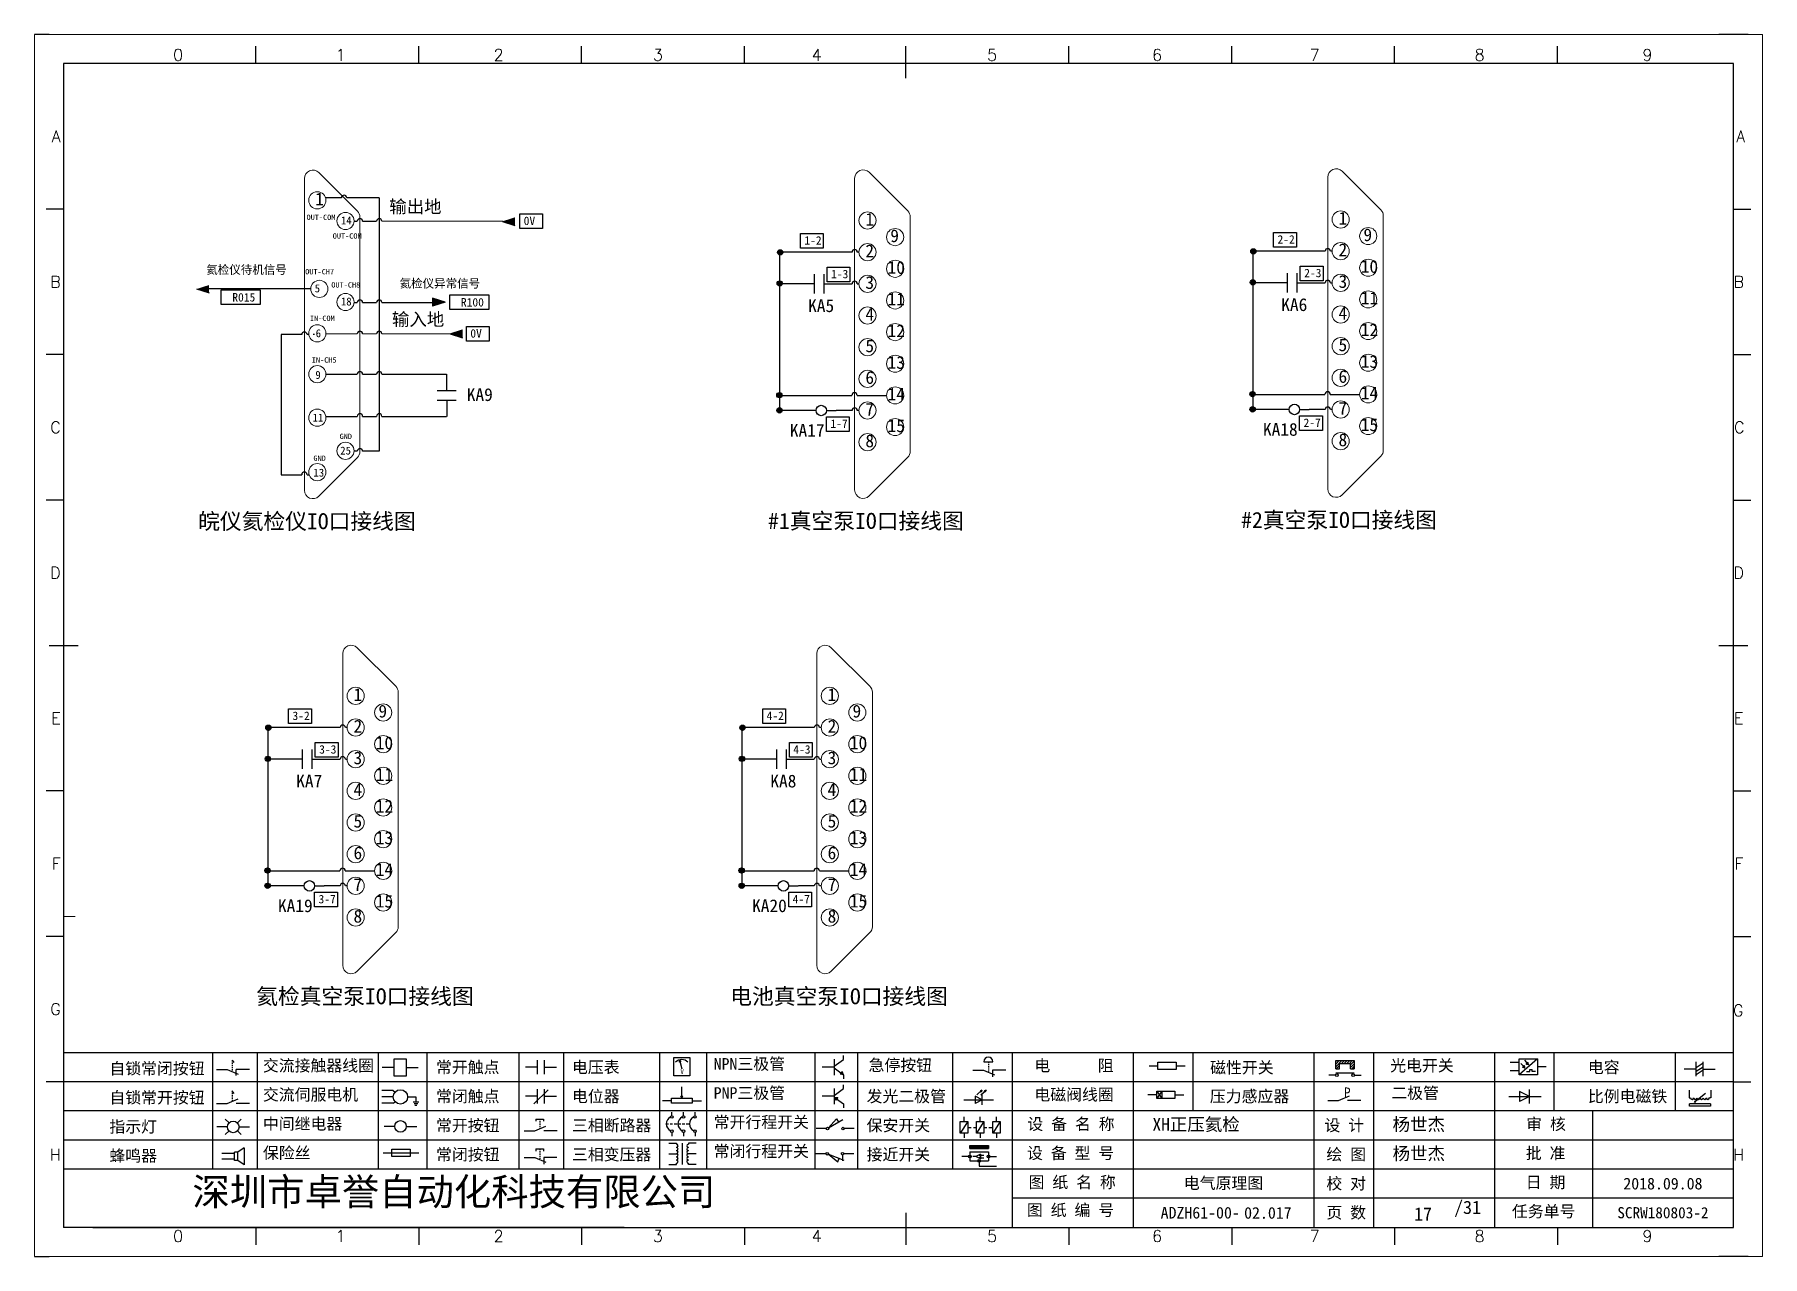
# Model space of a CAD drawing. Header units: millimetres. Extents: x 15130 to 37766, y 5931 to 11073.
# Drawn here: x 23331.7 to 23659.2, y 9420.4 to 9652 of the extents above; entities that cross this region are included whole.
import ezdxf
from ezdxf.enums import TextEntityAlignment as Align

# ---------------------------------------------------------------- set-up
doc = ezdxf.new("R2010")
doc.units = ezdxf.units.MM
doc.layers.add('AE_BOR', color=1, linetype='Continuous')
doc.styles.get("Standard").update_dxf_attribs({"font": ''})
doc.styles.add('WD', font='romans.shx', dxfattribs={"bigfont": 'gbcbig.shx'})
doc.styles.add('样式 2', font='')
doc.styles.add('汉字', font='')
doc.styles.get('Standard').set_extended_font_data('SimSun')
doc.styles.get('样式 2').set_extended_font_data('NSimSun')
doc.styles.get('汉字').set_extended_font_data('新宋体')

msp = doc.modelspace()

# ---------------------------------------------------------------- texts
at = {"width": 4.44662, "attachment_point": 1}
for s, insert, char_height in [('{\\fSimSun|b0|i0|c134|p2;1}', (23384.889, 9621.99), 2.4), ('OUT-COM', (23383.254, 9617.83), 1), ('14', (23389.763, 9617.484), 1.5), ('{\\fSimSun|b0|i0|c134|p2;1}', (23489.166, 9618.162), 2.4), ('{\\fSimSun|b0|i0|c134|p2;1}', (23578.826, 9618.354), 2.4), ('OUT-COM', (23388.219, 9614.285), 1), ('9', (23493.889, 9615.019), 2.4), ('9', (23583.549, 9615.211), 2.4), ('{2}', (23489.166, 9612.162), 2.4), ('{2}', (23578.826, 9612.354), 2.4), ('OUT-CH7', (23383.001, 9607.509), 1), ('10', (23493.389, 9609.019), 2.4), ('10', (23583.049, 9609.211), 2.4), ('5', (23384.807, 9604.61), 1.5), ('OUT-CH8', (23387.956, 9605.017), 1), ('{3}', (23489.166, 9606.162), 2.4), ('{3}', (23578.826, 9606.354), 2.4), ('18', (23389.763, 9602.118), 1.5), ('11', (23493.389, 9603.019), 2.4), ('11', (23583.049, 9603.211), 2.4), ('IN-COM', (23383.903, 9598.692), 1), ('{4}', (23489.166, 9600.162), 2.4), ('{4}', (23578.826, 9600.354), 2.4), ('6', (23384.986, 9596.104), 1.5), ('{5}', (23489.166, 9594.162), 2.4), ('12', (23493.389, 9597.019), 2.4), ('{5}', (23578.826, 9594.354), 2.4), ('12', (23583.049, 9597.211), 2.4), ('IN-CH5', (23384.257, 9590.791), 1), ('13', (23493.389, 9591.019), 2.4), ('13', (23583.049, 9591.211), 2.4), ('9', (23384.928, 9588.207), 1.5), ('{6}', (23489.166, 9588.162), 2.4), ('{6}', (23578.826, 9588.354), 2.4), ('14', (23493.389, 9585.019), 2.4), ('14', (23583.049, 9585.211), 2.4), ('{7}', (23489.166, 9582.162), 2.4), ('{7}', (23578.826, 9582.354), 2.4), ('11', (23384.394, 9580.106), 1.5), ('15', (23493.389, 9579.019), 2.4), ('15', (23583.049, 9579.211), 2.4), ('GND', (23389.521, 9576.318), 1), ('{8}', (23489.166, 9576.162), 2.4), ('{8}', (23578.826, 9576.354), 2.4), ('GND', (23384.563, 9572.174), 1), ('25', (23389.638, 9573.87), 1.5), ('13', (23384.563, 9569.688), 1.5), ('{\\fSimSun|b0|i0|c134|p2;1}', (23392.162, 9528.087), 2.4), ('{\\fSimSun|b0|i0|c134|p2;1}', (23482.007, 9528.087), 2.4), ('{2}', (23392.162, 9522.087), 2.4), ('9', (23396.884, 9524.944), 2.4), ('{2}', (23482.007, 9522.087), 2.4), ('9', (23486.73, 9524.944), 2.4), ('10', (23396.384, 9518.944), 2.4), ('10', (23486.23, 9518.944), 2.4), ('{3}', (23392.162, 9516.087), 2.4), ('{3}', (23482.007, 9516.087), 2.4), ('11', (23396.384, 9512.944), 2.4), ('11', (23486.23, 9512.944), 2.4), ('{4}', (23392.162, 9510.087), 2.4), ('{4}', (23482.007, 9510.087), 2.4), ('12', (23396.384, 9506.944), 2.4), ('12', (23486.23, 9506.944), 2.4), ('{5}', (23392.162, 9504.087), 2.4), ('{5}', (23482.007, 9504.087), 2.4), ('13', (23396.384, 9500.944), 2.4), ('13', (23486.23, 9500.944), 2.4), ('{6}', (23392.162, 9498.087), 2.4), ('{6}', (23482.007, 9498.087), 2.4), ('14', (23396.384, 9494.944), 2.4), ('14', (23486.23, 9494.944), 2.4), ('{7}', (23392.162, 9492.087), 2.4), ('{7}', (23482.007, 9492.087), 2.4), ('{8}', (23392.162, 9486.087), 2.4), ('15', (23396.384, 9488.944), 2.4), ('{8}', (23482.007, 9486.087), 2.4), ('15', (23486.23, 9488.944), 2.4)]:
    msp.add_mtext(s, dxfattribs=dict(at, insert=insert, char_height=char_height))
at = {"color": 7, "width": 47.92444, "attachment_point": 1}
for s, insert, char_height in [('{\\fSimSun|b0|i0|c134|p2;输出地}', (23398.938, 9620.561), 2.4192), ('KA5', (23478.309, 9601.792), 2.4192), ('KA6', (23567.969, 9601.984), 2.4192), ('{\\fSimSun|b0|i0|c134|p2;输入地}', (23399.451, 9599.206), 2.4192), ('KA9', (23413.622, 9584.937), 2.4192), ('KA17', (23474.845, 9578.159), 2.4192), ('KA18', (23564.505, 9578.351), 2.4192), ('皖仪氦检仪IO口接线图', (23362.709, 9561.252), 3.024), ('#1真空泵IO口接线图', (23470.712, 9561.307), 3.024), ('#2真空泵IO口接线图', (23560.372, 9561.499), 3.024), ('KA7', (23381.304, 9511.717), 2.4192), ('KA8', (23471.15, 9511.717), 2.4192), ('KA19', (23377.84, 9488.084), 2.4192), ('KA20', (23467.686, 9488.084), 2.4192), ('氦检真空泵IO口接线图', (23373.707, 9471.232), 3.024), ('电池真空泵IO口接线图', (23463.553, 9471.232), 3.024)]:
    msp.add_mtext(s, dxfattribs=dict(at, insert=insert, char_height=char_height))
at = {"char_height": 1.6, "attachment_point": 1, "style": '样式 2'}
for s, insert, width in [('0V', (23424.41, 9617.457), 9.21983), ('1-2', (23477.6, 9613.744), 9.21983), ('2-2', (23567.26, 9613.936), 9.21983), ('氦检仪待机信号', (23364.245, 9608.195), 16.97524), ('1-3', (23482.659, 9607.377), 9.21983), ('2-3', (23572.319, 9607.569), 9.21983), ('氦检仪异常信号', (23400.889, 9605.592), 16.97524), ('R015', (23369.191, 9602.967), 9.21983), ('R100', (23412.513, 9602.022), 9.21983), ('0V', (23414.3, 9596.131), 9.21983), ('1-7', (23482.535, 9579.005), 9.21983), ('2-7', (23572.195, 9579.197), 9.21983), ('3-2', (23380.595, 9523.669), 9.21983), ('4-2', (23470.441, 9523.669), 9.21983), ('3-3', (23385.654, 9517.302), 9.21983), ('4-3', (23475.5, 9517.302), 9.21983), ('3-7', (23385.53, 9488.93), 9.21983), ('4-7', (23475.376, 9488.93), 9.21983)]:
    msp.add_mtext(s, dxfattribs=dict(at, insert=insert, width=width))
at = {"color": 0, "lineweight": -2, "char_height": 2.205}
for s, insert, width, attachment_point in [('电气原理图', (23557.024, 9434.207), 34.2306, 5), ('02.017', (23560.939, 9429.781), 5.72397, 1)]:
    msp.add_mtext(s, dxfattribs=dict(at, insert=insert, width=width, attachment_point=attachment_point))
at = {"color": 0, "linetype": 'ByBlock', "lineweight": -2, "insert": (23594.839, 9428.458), "char_height": 2.5, "width": 5.1278, "attachment_point": 5}
msp.add_mtext('17', dxfattribs=at)

# ---------------------------------------------------------------- blocks, each defined once
blk = doc.blocks.new('磁性开关')
at = {"linetype": 'ByBlock'}
h = blk.add_hatch(dxfattribs=at)
h.set_pattern_fill('ANSI31', color=256, scale=0.1, style=0)
h.paths.add_polyline_path([(-1910.88, -776.69), (-1910.88, -775.29), (-1907.69, -775.29), (-1907.69, -776.69), (-1908.31, -776.69), (-1908.31, -775.79), (-1910.25, -775.79), (-1910.25, -776.69)])
for p, q in [((-1910.91, -777.81), (-1912.09, -777.81)), ((-1910.88, -776.69), (-1910.88, -775.29)), ((-1910.88, -775.29), (-1907.69, -775.29)), ((-1910.88, -776.69), (-1910.25, -776.69)), ((-1910.88, -777.39), (-1907.69, -777.39)), ((-1910.25, -776.69), (-1910.25, -775.79)), ((-1910.25, -775.79), (-1908.31, -775.79)), ((-1908.31, -776.69), (-1908.31, -775.79)), ((-1908.31, -776.69), (-1907.69, -776.69)), ((-1907.69, -775.29), (-1907.69, -776.69)), ((-1907.66, -777.81), (-1906.48, -777.81))]:
    blk.add_line(p, q, dxfattribs=at)
for centre in [(-1910.68, -777.81), (-1907.88, -777.81)]:
    blk.add_circle(centre, 0.225, dxfattribs=at)
blk = doc.blocks.new('*U8')
at = {"linetype": 'ByBlock'}
for p, q in [((-1909.23, -780.45), (-1909.23, -780.67)), ((-1909.23, -780.45), (-1908.92, -780.84)), ((-1909.23, -780.84), (-1909.23, -781.05)), ((-1911.92, -782.07), (-1910.06, -782.07)), ((-1910.06, -782.07), (-1908.18, -782.88)), ((-1909.23, -781.23), (-1909.23, -781.44)), ((-1909.23, -781.61), (-1909.23, -781.83)), ((-1909.23, -782), (-1909.23, -782.21)), ((-1909.23, -782.38), (-1909.23, -782.43)), ((-1908.52, -783.07), (-1908.52, -782.07)), ((-1906.25, -782.07), (-1908.52, -782.07))]:
    blk.add_line(p, q, dxfattribs=at)
blk = doc.blocks.new('*U11')
at = {"linetype": 'ByBlock'}
for p, q in [((-1911.92, -792.89), (-1910.06, -792.89)), ((-1910.06, -792.89), (-1908.18, -792.08)), ((-1908.88, -791.17), (-1909.23, -790.71)), ((-1909.23, -790.71), (-1909.23, -790.92)), ((-1909.23, -791.09), (-1909.23, -791.31)), ((-1909.23, -791.48), (-1909.23, -791.69)), ((-1909.23, -791.86), (-1909.23, -792.08)), ((-1909.23, -792.25), (-1909.23, -792.47)), ((-1906.25, -792.89), (-1908.52, -792.89))]:
    blk.add_line(p, q, dxfattribs=at)
blk = doc.blocks.new('蜂鸣器')
at = {"linetype": 'ByBlock'}
for p, q in [((-1907.17, -795.53), (-1908.25, -796.26)), ((-1907.17, -795.53), (-1907.17, -798.41)), ((-1908.8, -796.48), (-1911.01, -796.48)), ((-1908.8, -797.46), (-1911.01, -797.46)), ((-1908.25, -796.26), (-1908.8, -796.26)), ((-1908.8, -797.68), (-1908.8, -796.26)), ((-1908.25, -797.68), (-1908.8, -797.68)), ((-1908.25, -797.68), (-1908.25, -796.26)), ((-1907.17, -798.41), (-1908.25, -797.68))]:
    blk.add_line(p, q, dxfattribs=at)
blk = doc.blocks.new('指示灯')
at = {"linetype": 'ByBlock'}
for p, q in [((-1854.25, -776.92), (-1856.06, -776.92)), ((-1854.62, -775.59), (-1853.97, -776.23)), ((-1854.62, -778.25), (-1853.97, -777.61)), ((-1851.9, -775.59), (-1852.54, -776.23)), ((-1851.9, -778.25), (-1852.54, -777.61)), ((-1852.26, -776.92), (-1850.45, -776.92))]:
    blk.add_line(p, q, dxfattribs=at)
blk.add_circle((-1853.26, -776.92), 0.992, dxfattribs=at)
blk = doc.blocks.new('光电开关')
at = {"linetype": 'ByBlock'}
h = blk.add_hatch(dxfattribs=at)
h.set_pattern_fill('ANSI31', color=256, scale=0.01, style=0)
h.set_pattern_definition([(45, (0.172267, 0), (-0.0224506403, 0.0224506403), [])])
h.paths.add_polyline_path([(-1882.44, -776.34), (-1882.5, -775.91), (-1882.68, -776.07)])
h.paths.add_polyline_path([(-1882.86, -776.23), (-1882.44, -776.34), (-1882.68, -776.07)])
h.paths.add_polyline_path([(-1883.05, -776.88), (-1883.11, -776.45), (-1883.29, -776.61)])
h.paths.add_polyline_path([(-1883.47, -776.77), (-1883.05, -776.88), (-1883.29, -776.61)])
for p, q in [((-1884.01, -775.96), (-1885.56, -775.96)), ((-1884.01, -777.39), (-1885.56, -777.39)), ((-1880.91, -775.3), (-1884.01, -778.05)), ((-1883.75, -776.09), (-1883.05, -776.88)), ((-1883.11, -776.45), (-1883.47, -776.77)), ((-1883.05, -776.88), (-1883.47, -776.77)), ((-1883.14, -775.55), (-1882.44, -776.34)), ((-1883.05, -776.88), (-1883.11, -776.45)), ((-1882.5, -775.91), (-1882.86, -776.23)), ((-1882.44, -776.34), (-1882.86, -776.23)), ((-1882.78, -777.47), (-1882.23, -777.47)), ((-1882.44, -776.34), (-1882.5, -775.91)), ((-1882.23, -777.47), (-1882.23, -777.14)), ((-1882.23, -777.14), (-1881.78, -777.14)), ((-1881.78, -777.47), (-1881.78, -777.14)), ((-1881.23, -777.47), (-1881.78, -777.47)), ((-1879.37, -776.67), (-1880.91, -776.67))]:
    blk.add_line(p, q, dxfattribs=at)
blk.add_lwpolyline([(-1884.01, -775.3), (-1880.91, -775.3), (-1880.91, -778.05), (-1884.01, -778.05)], close=True, dxfattribs=at)
blk = doc.blocks.new('交流接触器线圈')
at = {"linetype": 'ByBlock'}
for p, q in [((-1880.82, -781.77), (-1882.87, -781.77)), ((-1878.72, -781.77), (-1876.67, -781.77))]:
    blk.add_line(p, q, dxfattribs=at)
blk.add_lwpolyline([(-1880.82, -780.28), (-1878.72, -780.28), (-1878.72, -783.26), (-1880.82, -783.26)], close=True, dxfattribs=at)
blk = doc.blocks.new('交流伺服电机')
at = {"linetype": 'ByBlock'}
for p, q in [((-1880.97, -785.75), (-1882.94, -785.75)), ((-1880.97, -786.85), (-1882.94, -786.85)), ((-1880.97, -785.75), (-1880.65, -786.03)), ((-1878.49, -786.85), (-1877.07, -786.85)), ((-1877.07, -786.85), (-1877.07, -787.72)), ((-1880.97, -787.94), (-1882.94, -787.94)), ((-1880.97, -787.94), (-1880.65, -787.67)), ((-1877.54, -787.72), (-1876.59, -787.72)), ((-1877.38, -788.01), (-1876.75, -788.01)), ((-1877.23, -788.29), (-1876.9, -788.29))]:
    blk.add_line(p, q, dxfattribs=at)
blk.add_circle((-1879.73, -786.85), 1.24, dxfattribs=at)
blk = doc.blocks.new('中间继电器')
at = {"linetype": 'ByBlock'}
for p, q in [((-1880.72, -791.92), (-1882.54, -791.92)), ((-1878.74, -791.92), (-1876.92, -791.92))]:
    blk.add_line(p, q, dxfattribs=at)
blk.add_circle((-1879.73, -791.92), 0.992, dxfattribs=at)
blk = doc.blocks.new('保险丝')
at = {"linetype": 'ByBlock'}
blk.add_line((-1882.72, -796.49), (-1876.55, -796.49), dxfattribs=at)
blk.add_lwpolyline([(-1881.2, -795.86), (-1878.06, -795.86), (-1878.06, -797.12), (-1881.2, -797.12)], close=True, dxfattribs=at)
blk = doc.blocks.new('常开按钮')
at = {"linetype": 'ByBlock'}
for p, q in [((-1910.06, -787.73), (-1908.18, -786.93)), ((-1909.9, -785.68), (-1908.56, -785.68)), ((-1909.9, -785.68), (-1909.9, -786.07)), ((-1909.23, -785.68), (-1909.23, -785.89)), ((-1909.23, -786.06), (-1909.23, -786.28)), ((-1909.23, -786.45), (-1909.23, -786.67)), ((-1909.23, -786.84), (-1909.23, -787.05)), ((-1908.56, -785.68), (-1908.56, -786.07)), ((-1911.92, -787.73), (-1910.06, -787.73)), ((-1909.23, -787.22), (-1909.23, -787.38)), ((-1906.25, -787.73), (-1908.52, -787.73))]:
    blk.add_line(p, q, dxfattribs=at)
blk = doc.blocks.new('常开触点')
at = {"linetype": 'ByBlock'}
for p, q in [((-1853.82, -782.99), (-1853.82, -780.56)), ((-1852.6, -782.99), (-1852.6, -780.56)), ((-1853.82, -781.77), (-1855.88, -781.77)), ((-1852.6, -781.77), (-1850.55, -781.77))]:
    blk.add_line(p, q, dxfattribs=at)
blk = doc.blocks.new('常闭触点')
at = {"linetype": 'ByBlock'}
for p, q in [((-1853.82, -786.77), (-1855.88, -786.77)), ((-1852.01, -785.66), (-1854.43, -788.1)), ((-1853.82, -787.99), (-1853.82, -785.56)), ((-1852.6, -787.99), (-1852.6, -785.56)), ((-1852.6, -786.77), (-1850.55, -786.77))]:
    blk.add_line(p, q, dxfattribs=at)
blk = doc.blocks.new('常闭按钮')
at = {"linetype": 'ByBlock'}
for p, q in [((-1856.13, -792.28), (-1854.28, -792.28)), ((-1854.28, -792.28), (-1852.4, -793.09)), ((-1854.11, -790.83), (-1852.77, -790.83)), ((-1854.11, -790.83), (-1854.11, -791.22)), ((-1853.44, -790.83), (-1853.44, -791.04)), ((-1853.44, -791.21), (-1853.44, -791.43)), ((-1853.44, -791.6), (-1853.44, -791.82)), ((-1853.44, -791.99), (-1853.44, -792.2)), ((-1853.44, -792.37), (-1853.44, -792.53)), ((-1852.77, -790.83), (-1852.77, -791.22)), ((-1850.47, -792.28), (-1852.73, -792.28)), ((-1852.73, -792.28), (-1852.73, -793.43))]:
    blk.add_line(p, q, dxfattribs=at)
blk = doc.blocks.new('电磁阀线圈')
at = {"linetype": 'ByBlock'}
for p, q in [((-1854.61, -795.92), (-1853.75, -797.16)), ((-1853.75, -795.92), (-1854.61, -797.16)), ((-1853.75, -795.92), (-1853.75, -797.16)), ((-1854.61, -796.54), (-1856.17, -796.54)), ((-1851.53, -796.54), (-1849.97, -796.54))]:
    blk.add_line(p, q, dxfattribs=at)
blk.add_lwpolyline([(-1854.61, -795.92), (-1851.53, -795.92), (-1851.53, -797.16), (-1854.61, -797.16)], close=True, dxfattribs=at)
blk = doc.blocks.new('电压表')
at = {"linetype": 'ByBlock'}
for p, q in [((-1814.84, -780.75), (-1814.91, -781.13)), ((-1814.6, -781.05), (-1814.91, -781.13)), ((-1814.84, -780.75), (-1814.46, -782.26)), ((-1814.84, -780.75), (-1814.6, -781.05))]:
    blk.add_line(p, q, dxfattribs=at)
blk.add_lwpolyline([(-1815.84, -780.34), (-1813.07, -780.34), (-1813.07, -783.49), (-1815.84, -783.49)], close=True, dxfattribs=at)
blk.add_arc((-1814.46, -782.26), 1.56, 46.8313, 133.1687, dxfattribs=at)
at = {"linetype": 'ByBlock', "insert": (-1814.7, -782.39), "char_height": 0.75, "width": 0.6768, "attachment_point": 1}
blk.add_mtext('V', dxfattribs=at)
blk = doc.blocks.new('电位器')
at = {"linetype": 'ByBlock'}
for p, q in [((-1814.45, -787.3), (-1814.62, -786.96)), ((-1814.62, -786.96), (-1814.27, -786.96)), ((-1814.45, -787.3), (-1814.45, -785.39)), ((-1814.45, -787.3), (-1814.27, -786.96)), ((-1816.21, -787.75), (-1817.79, -787.75)), ((-1812.68, -787.75), (-1811.1, -787.75))]:
    blk.add_line(p, q, dxfattribs=at)
blk.add_lwpolyline([(-1816.21, -787.3), (-1812.68, -787.3), (-1812.68, -788.2), (-1816.21, -788.2)], close=True, dxfattribs=at)
blk = doc.blocks.new('三相断路器')
at = {"linetype": 'ByBlock'}
for p, q in [((-1816.17, -790.33), (-1816.17, -789.7)), ((-1814.17, -790.33), (-1814.17, -789.7)), ((-1812.18, -790.33), (-1812.18, -789.7)), ((-1817.14, -791.74), (-1816.72, -791.74)), ((-1816.45, -791.74), (-1816.03, -791.74)), ((-1815.76, -791.74), (-1815.34, -791.74)), ((-1815.07, -791.74), (-1814.65, -791.74)), ((-1814.38, -791.74), (-1813.96, -791.74)), ((-1813.69, -791.74), (-1813.27, -791.74)), ((-1816.17, -793.19), (-1816.17, -793.83)), ((-1814.17, -793.19), (-1814.17, -793.83)), ((-1812.18, -793.19), (-1812.18, -793.83))]:
    blk.add_line(p, q, dxfattribs=at)
for centre in [(-1816.17, -790.55), (-1816.17, -792.98), (-1814.17, -790.55), (-1814.17, -792.98), (-1812.18, -790.55), (-1812.18, -792.98)]:
    blk.add_circle(centre, 0.219, dxfattribs=at)
for centre in [(-1815.81, -791.74), (-1813.82, -791.74), (-1811.83, -791.74)]:
    blk.add_arc(centre, 1.32, 115.5791, 244.4209, dxfattribs=at)
blk = doc.blocks.new('三相变压器')
at = {"linetype": 'ByBlock'}
for p, q in [((-1816.69, -795.03), (-1815.37, -795.03)), ((-1815.37, -795.03), (-1815.37, -795.24)), ((-1814.34, -798.7), (-1814.34, -795.04)), ((-1812, -795.03), (-1813.32, -795.03)), ((-1813.32, -795.03), (-1813.32, -795.24)), ((-1816.69, -796.87), (-1815.37, -796.87)), ((-1816.69, -798.71), (-1815.37, -798.71)), ((-1815.37, -798.71), (-1815.37, -798.5)), ((-1812, -796.87), (-1813.32, -796.87)), ((-1813.32, -798.71), (-1813.32, -798.5)), ((-1812, -798.71), (-1813.32, -798.71))]:
    blk.add_line(p, q, dxfattribs=at)
for centre, start, end in [((-1815.37, -795.51), 270, 90), ((-1815.37, -796.06), 270, 90), ((-1813.32, -795.51), 90, 270), ((-1813.32, -796.06), 90, 270), ((-1815.37, -796.6), 270, 90), ((-1815.37, -797.14), 270, 90), ((-1815.37, -797.68), 270, 90), ((-1815.37, -798.23), 270, 90), ((-1813.32, -796.6), 90, 270), ((-1813.32, -797.14), 90, 270), ((-1813.32, -797.68), 90, 270), ((-1813.32, -798.23), 90, 270)]:
    blk.add_arc(centre, 0.271, start, end, dxfattribs=at)
blk = doc.blocks.new('压力感应器')
at = {"linetype": 'ByBlock'}
for p, q in [((-1817.44, -777.73), (-1815.59, -777.73)), ((-1815.59, -777.73), (-1813.71, -776.93)), ((-1811.78, -777.73), (-1814.05, -777.73))]:
    blk.add_line(p, q, dxfattribs=at)
at = {"linetype": 'ByBlock', "insert": (-1814.65, -775.48), "char_height": 1.68, "width": 1.2242, "attachment_point": 1}
blk.add_mtext('{\\fNSimSun|b0|i0|c134|p49;P}', dxfattribs=at)
blk = doc.blocks.new('二极管')
at = {"linetype": 'ByBlock'}
for p, q in [((-1787.52, -776.77), (-1781.92, -776.77)), ((-1783.97, -776.77), (-1785.69, -775.9)), ((-1785.69, -775.9), (-1785.69, -777.65)), ((-1783.97, -776.77), (-1785.69, -777.65)), ((-1783.97, -777.99), (-1783.97, -775.56))]:
    blk.add_line(p, q, dxfattribs=at)
blk = doc.blocks.new('NPN三极管')
at = {"linetype": 'ByBlock'}
for p, q in [((-1785.73, -780.61), (-1785.73, -783.32)), ((-1785.73, -781.82), (-1784.15, -780.66)), ((-1784.15, -780.66), (-1784.15, -779.98)), ((-1785.73, -781.97), (-1787.81, -781.97)), ((-1785.73, -782.11), (-1784.15, -783.27)), ((-1784.41, -782.73), (-1784.74, -783.18)), ((-1784.15, -783.27), (-1784.74, -783.18)), ((-1784.15, -783.27), (-1784.41, -782.73)), ((-1784.15, -783.27), (-1784.15, -783.96))]:
    blk.add_line(p, q, dxfattribs=at)
blk = doc.blocks.new('PNP三极管')
at = {"linetype": 'ByBlock'}
for p, q in [((-1784.9, -786.74), (-1786.98, -786.74)), ((-1784.9, -785.38), (-1784.9, -788.09)), ((-1784.9, -786.59), (-1783.32, -785.43)), ((-1784.9, -786.88), (-1783.32, -788.04)), ((-1784.9, -786.88), (-1784.31, -786.97)), ((-1784.9, -786.88), (-1784.64, -787.42)), ((-1784.31, -786.97), (-1784.64, -787.42)), ((-1783.32, -785.43), (-1783.32, -784.75)), ((-1783.32, -788.04), (-1783.32, -788.73))]:
    blk.add_line(p, q, dxfattribs=at)
blk = doc.blocks.new('常开行程开关')
at = {"linetype": 'ByBlock'}
for p, q in [((-1786.29, -792.3), (-1788.01, -792.3)), ((-1785.89, -792.17), (-1784.52, -790.62)), ((-1785.89, -792.17), (-1783.43, -790.72)), ((-1784.52, -790.62), (-1784.19, -791.17)), ((-1781.48, -792.3), (-1783.21, -792.3))]:
    blk.add_line(p, q, dxfattribs=at)
for centre in [(-1786.07, -792.3), (-1783.42, -792.3)]:
    blk.add_circle(centre, 0.219, dxfattribs=at)
blk = doc.blocks.new('常闭行程开关')
at = {"linetype": 'ByBlock'}
for p, q in [((-1786.34, -796.62), (-1788.07, -796.62)), ((-1785.93, -796.72), (-1783.25, -797.7)), ((-1785.93, -796.72), (-1784.3, -798)), ((-1784.3, -798), (-1784.08, -797.4)), ((-1783.48, -796.84), (-1783.48, -797.85)), ((-1781.54, -796.62), (-1783.26, -796.62))]:
    blk.add_line(p, q, dxfattribs=at)
for centre in [(-1786.12, -796.62), (-1783.48, -796.62)]:
    blk.add_circle(centre, 0.219, dxfattribs=at)
blk = doc.blocks.new('电容')
at = {"linetype": 'ByBlock'}
for p, q in [((-1756.08, -782.99), (-1756.08, -780.56)), ((-1754.86, -780.79), (-1756.08, -781.55)), ((-1754.86, -782.99), (-1754.86, -780.56)), ((-1756.08, -781.77), (-1758.13, -781.77)), ((-1754.86, -781.44), (-1756.08, -782.2)), ((-1754.86, -781.99), (-1756.08, -782.75)), ((-1754.86, -781.77), (-1752.81, -781.77))]:
    blk.add_line(p, q, dxfattribs=at)
blk = doc.blocks.new('发光二极管')
at = {"linetype": 'ByBlock'}
for p, q in [((-1758.01, -786.77), (-1752.89, -786.77)), ((-1754.84, -786.77), (-1756.04, -786.16)), ((-1756.04, -786.16), (-1756.04, -787.39)), ((-1754.84, -786.77), (-1756.04, -787.39)), ((-1755.78, -785.92), (-1754.89, -785.14)), ((-1754.89, -785.14), (-1755.2, -785.22)), ((-1755.2, -785.22), (-1755.01, -785.43)), ((-1755.08, -785.92), (-1754.18, -785.14)), ((-1754.89, -785.14), (-1755.01, -785.43)), ((-1754.84, -787.63), (-1754.84, -785.92)), ((-1754.18, -785.14), (-1754.49, -785.22)), ((-1754.49, -785.22), (-1754.31, -785.43)), ((-1754.18, -785.14), (-1754.31, -785.43))]:
    blk.add_line(p, q, dxfattribs=at)
blk = doc.blocks.new('比例电磁阀')
at = {"linetype": 'ByBlock'}
for p, q in [((-1757.26, -775.38), (-1757.26, -776.71)), ((-1757.26, -776.71), (-1757.05, -776.71)), ((-1753.6, -777.73), (-1757.25, -777.73)), ((-1757.25, -778.13), (-1757.25, -777.73)), ((-1753.6, -778.13), (-1757.25, -778.13)), ((-1754.5, -775.98), (-1756.35, -777.44)), ((-1756.35, -777.44), (-1756.25, -777.25)), ((-1756.35, -777.44), (-1756.15, -777.38)), ((-1756.15, -777.38), (-1756.25, -777.25)), ((-1753.58, -776.71), (-1753.8, -776.71)), ((-1753.6, -777.73), (-1753.6, -778.13)), ((-1753.58, -775.38), (-1753.58, -776.71))]:
    blk.add_line(p, q, dxfattribs=at)
for centre in [(-1756.78, -776.71), (-1756.24, -776.71), (-1755.7, -776.71), (-1755.15, -776.71), (-1754.61, -776.71), (-1754.07, -776.71)]:
    blk.add_arc(centre, 0.271, 180, 0, dxfattribs=at)
blk = doc.blocks.new('保安开关')
at = {"linetype": 'ByBlock'}
for p, q in [((-1757.96, -790.79), (-1757.96, -789.97)), ((-1755.17, -790.79), (-1755.17, -789.97)), ((-1752.39, -790.79), (-1752.39, -789.97)), ((-1757.33, -790.79), (-1758.6, -792.81)), ((-1757.96, -792.81), (-1757.96, -793.62)), ((-1757.33, -791.8), (-1756.72, -791.8)), ((-1756.35, -791.8), (-1755.89, -791.8)), ((-1754.54, -790.79), (-1755.81, -792.81)), ((-1755.17, -792.81), (-1755.17, -793.62)), ((-1754.52, -791.8), (-1754.06, -791.8)), ((-1753.69, -791.8), (-1753.08, -791.8)), ((-1751.75, -790.79), (-1753.02, -792.81)), ((-1752.39, -792.81), (-1752.39, -793.62))]:
    blk.add_line(p, q, dxfattribs=at)
for points in [[(-1758.6, -790.79), (-1757.33, -790.79), (-1757.33, -792.81), (-1758.6, -792.81)], [(-1755.81, -790.79), (-1754.54, -790.79), (-1754.54, -792.81), (-1755.81, -792.81)], [(-1753.02, -790.79), (-1751.75, -790.79), (-1751.75, -792.81), (-1753.02, -792.81)]]:
    blk.add_lwpolyline(points, close=True, dxfattribs=at)
blk = doc.blocks.new('接近开关')
at = {"linetype": 'ByBlock'}
h = blk.add_hatch(dxfattribs=at)
h.set_pattern_fill('ANSI31', color=256, scale=0.01, style=0)
h.set_pattern_definition([(45, (-89.131516, -30.795668), (-0.0224506403, 0.0224506403), [])])
h.paths.add_polyline_path([(-1516.96, -1123.35), (-1516.96, -1122.85), (-1513.76, -1122.85), (-1513.76, -1123.35)])
for p, q in [((-1517.18, -1124.71), (-1518.36, -1124.71)), ((-1516.96, -1123.35), (-1516.96, -1122.85)), ((-1516.96, -1122.85), (-1513.76, -1122.85)), ((-1516.96, -1123.35), (-1513.76, -1123.35)), ((-1516.96, -1123.95), (-1513.76, -1123.95)), ((-1516.96, -1123.95), (-1516.96, -1125.47)), ((-1516.96, -1125.47), (-1513.76, -1125.47)), ((-1515.91, -1124.71), (-1516.45, -1124.71)), ((-1515.11, -1124.31), (-1515.91, -1124.71)), ((-1515.11, -1125.11), (-1515.91, -1124.71)), ((-1515.33, -1124.53), (-1515.17, -1124.53)), ((-1515.33, -1124.88), (-1515.17, -1124.88)), ((-1515.25, -1124.45), (-1515.25, -1124.61)), ((-1515.11, -1124.31), (-1515.11, -1125.11)), ((-1515.11, -1124.48), (-1514.58, -1124.48)), ((-1515.11, -1124.94), (-1514.58, -1124.94)), ((-1513.76, -1122.85), (-1513.76, -1123.35)), ((-1513.76, -1123.95), (-1513.76, -1125.47)), ((-1513.54, -1124.71), (-1512.36, -1124.71)), ((-1515.36, -1125.69), (-1515.36, -1126.36)), ((-1515.36, -1126.36), (-1512.36, -1126.36))]:
    blk.add_line(p, q, dxfattribs=at)
for centre in [(-1516.96, -1124.71), (-1515.36, -1125.47), (-1513.76, -1124.71)]:
    blk.add_circle(centre, 0.225, dxfattribs=at)
blk = doc.blocks.new('电阻')
at = {"linetype": 'ByBlock'}
for p, q in [((-3.09, 0), (-1.57, 0)), ((1.57, 0), (3.09, 0))]:
    blk.add_line(p, q, dxfattribs=at)
blk.add_lwpolyline([(-1.57, 0.63), (1.57, 0.63), (1.57, -0.63), (-1.57, -0.63)], close=True, dxfattribs=at)
blk = doc.blocks.new('急停按钮')
at = {"linetype": 'ByBlock'}
for p, q in [((-1.86, 0), (0, 0)), ((0, 0), (1.88, -0.81)), ((0.06, 1.45), (1.61, 1.45)), ((0.83, 1.45), (0.83, 1.24)), ((0.83, 1.07), (0.83, 0.85)), ((0.83, 0.68), (0.83, 0.47)), ((0.83, 0.29), (0.83, 0.08)), ((3.81, 0), (1.54, 0)), ((1.54, 0), (1.54, -1.15)), ((0.83, -0.09), (0.83, -0.24))]:
    blk.add_line(p, q, dxfattribs=at)
blk.add_arc((0.83, 1.45), 0.774, 0, 180)
blk = doc.blocks.new('电控横A4')
for p, q in [((292, -5), (5, -5)), ((5, -5), (5, -205)), ((292, -205), (292, -5)), ((10.03, -205), (289.53, -205)), ((130.8, -205), (190.75, -205)), ((190.75, -205), (259.54, -205))]:
    blk.add_line(p, q)
at = {"lineweight": 9, "ltscale": 0.1}
for p, q in [((5, -151.57), (7, -151.57)), ((101.34, -205), (130.8, -205)), ((129.44, -205), (129.44, -205)), ((129.44, -205), (129.44, -205)), ((129.44, -205), (129.44, -205)), ((129.44, -205), (129.44, -205))]:
    blk.add_line(p, q, dxfattribs=at)
at = {"linetype": 'ByBlock'}
for p, q in [((292, -175), (5, -175)), ((292, -180), (5, -180)), ((292, -185), (5, -185)), ((292, -190), (5, -190)), ((292, -195), (5, -195)), ((292, -200), (168.03, -200))]:
    blk.add_line(p, q, dxfattribs=at)
at = {"color": 0, "lineweight": -2}
for p, q in [((30.58, -175), (30.58, -195)), ((38.26, -175), (38.26, -195)), ((59.05, -175), (59.05, -195)), ((67.4, -175), (67.4, -195)), ((83.26, -175), (83.26, -195)), ((90.91, -175), (90.91, -195)), ((107.4, -175), (107.4, -195)), ((115.5, -175), (115.5, -195)), ((134.12, -175), (134.12, -195)), ((141.48, -175), (141.48, -195)), ((157.79, -175), (157.79, -195)), ((168.03, -175), (168.03, -204.92)), ((188.84, -175), (188.84, -185)), ((199.08, -175), (199.08, -185)), ((219.89, -175), (219.89, -185)), ((230.12, -175), (230.12, -185)), ((250.93, -175), (250.93, -185)), ((261.17, -175), (261.17, -185)), ((281.98, -175), (281.98, -185)), ((188.84, -185), (188.84, -204.92)), ((219.89, -185), (219.89, -205)), ((230.12, -185), (230.12, -205)), ((250.93, -185), (250.93, -205)), ((267.79, -185), (267.79, -205))]:
    blk.add_line(p, q, dxfattribs=at)
at = {"color": 0, "ltscale": 2}
for p, q in [((292, -205), (292, -183.55)), ((101.34, -205), (5, -205)), ((259.54, -205), (289.53, -205)), ((259.54, -205), (292, -205))]:
    blk.add_line(p, q, dxfattribs=at)
at = {"layer": 'AE_BOR', "lineweight": 30}
for p, q in [((2.53, 0), (0, 0)), ((294.53, 0), (289.53, 0)), ((0, -210), (2.53, -210)), ((294.53, -210), (289.53, -210))]:
    blk.add_line(p, q, dxfattribs=at)
at = {"layer": 'AE_BOR', "color": 1, "lineweight": 15}
for p, q in [((0, 0), (297, 0)), ((0, -210), (0, 0)), ((297, 0), (297, -210)), ((297, -210), (0, -210))]:
    blk.add_line(p, q, dxfattribs=at)
at = {"layer": 'AE_BOR'}
for p, q in [((38.03, -5), (38.03, -2)), ((66.03, -5), (66.03, -2)), ((94.03, -5), (94.03, -2)), ((122.03, -5), (122.03, -2)), ((149.78, -5), (149.78, -2)), ((177.78, -5), (177.78, -2)), ((205.78, -5), (205.78, -2)), ((233.78, -5), (233.78, -2)), ((261.78, -5), (261.78, -2)), ((5, -30), (2, -30)), ((292, -30), (295, -30)), ((5, -55), (2, -55)), ((292, -55), (295, -55)), ((5, -80), (2, -80)), ((292, -80), (295, -80)), ((5, -130), (2, -130)), ((292, -130), (295, -130)), ((5, -155), (2, -155)), ((292, -155), (295, -155)), ((5, -180), (2, -180)), ((292, -180), (295, -180)), ((38.03, -205), (38.03, -208)), ((66.03, -205), (66.03, -208)), ((94.03, -205), (94.03, -208)), ((122.03, -205), (122.03, -208)), ((149.78, -205), (149.78, -208)), ((177.78, -205), (177.78, -208)), ((205.78, -205), (205.78, -208)), ((233.78, -205), (233.78, -208)), ((261.78, -205), (261.78, -208))]:
    blk.add_line(p, q, dxfattribs=at)
at = {"layer": 'AE_BOR', "color": 2, "lineweight": 30}
for p, q in [((149.78, -7.5), (149.78, -2.5)), ((2.5, -105), (7.5, -105)), ((289.5, -105), (294.5, -105)), ((149.78, -202.5), (149.78, -207.5)), ((149.78, -205), (149.78, -207.5))]:
    blk.add_line(p, q, dxfattribs=at)
at = {"linetype": 'ByBlock'}
for name, p in [('*U8', (1943.19, 604.18)), ('交流接触器线圈', (1942.62, 604.27)), ('常开触点', (1940.27, 604.3)), ('电压表', (1925.71, 604.52)), ('NPN三极管', (1923.2, 604.5)), ('磁性开关', (2134.53, 598.96)), ('光电开关', (2139.22, 599.27)), ('电容', (2041.69, 603.98)), ('电位器', (1925.71, 604.52)), ('PNP三极管', (1922.37, 604.27)), ('压力感应器', (2039.72, 594.52)), ('*U11', (1943.19, 609.18)), ('交流伺服电机', (1942.62, 604.27)), ('常闭触点', (1940.27, 604.3)), ('发光二极管', (1917.72, 603.69)), ('电磁阀线圈', (2047.53, 614.3)), ('二极管', (2040.91, 594.27)), ('比例电磁阀', (2041.69, 593.98)), ('指示灯', (1887.41, 589.18)), ('中间继电器', (1942.62, 604.27)), ('常开按钮', (1996.06, 599.3)), ('三相断路器', (1925.71, 604.52)), ('常开行程开关', (1922.37, 604.27)), ('保安开关', (1917.72, 603.98)), ('蜂鸣器', (1943.19, 604.18)), ('保险丝', (1942.62, 604.27)), ('常闭按钮', (1940.27, 599.3)), ('三相变压器', (1925.71, 604.52)), ('常闭行程开关', (1922.37, 604.27)), ('接近开关', (1677.72, 931.9))]:
    blk.add_blockref(name, p, dxfattribs=at)
for name, p in [('急停按钮', (163.12, -177.98)), ('电阻', (194.66, -177.22))]:
    blk.add_blockref(name, p)
at = {"char_height": 2, "attachment_point": 1, "style": '汉字'}
for s, insert in [('{\\fKaiTi_GB2312|b0|i0|c134|p49;自锁常闭按钮}', (12.86, -176.69)), ('{\\fKaiTi_GB2312|b0|i0|c134|p49;交流接触器线圈}', (39.25, -176.19)), ('{\\fKaiTi_GB2312|b0|i0|c134|p49;常开触点}', (69.01, -176.48)), ('{\\fKaiTi_GB2312|b0|i0|c134|p49;电压表}', (92.37, -176.47)), ('{\\fKaiTi_GB2312|b0|i0|c134|p49;NPN三极管}', (116.73, -175.91)), ('{\\fKaiTi_GB2312|b0|i0|c134|p49;急停按钮}', (143.35, -176.12)), ('{\\fKaiTi_GB2312|b0|i0|c134|p49;电      阻}', (171.86, -176.19)), ('{\\fKaiTi_GB2312|b0|i0|c134|p49;磁性开关}', (202.07, -176.53)), ('{\\fKaiTi_GB2312|b0|i0|c134|p49;光电开关}', (233.02, -176.19)), ('{\\fKaiTi_GB2312|b0|i0|c134|p49;电容}', (267, -176.48)), ('{\\fKaiTi_GB2312|b0|i0|c134|p49;交流伺服电机}', (39.25, -181.19)), ('{\\fKaiTi_GB2312|b0|i0|c134|p49;电位器}', (92.37, -181.47)), ('{\\fKaiTi_GB2312|b0|i0|c134|p49;PNP三极管}', (116.73, -180.91)), ('{\\fKaiTi_GB2312|b0|i0|c134|p49;电磁阀线圈}', (171.86, -181.19)), ('{\\fKaiTi_GB2312|b0|i0|c134|p49;压力感应器}', (202.02, -181.47)), ('{\\fKaiTi_GB2312|b0|i0|c134|p49;二极管}', (233.2, -180.91)), ('{\\fKaiTi_GB2312|b0|i0|c134|p49;自锁常开按钮}', (12.86, -181.69)), ('{\\fKaiTi_GB2312|b0|i0|c134|p49;常闭触点}', (69.01, -181.48)), ('{\\fKaiTi_GB2312|b0|i0|c134|p49;发光二极管}', (143.02, -181.48)), ('{\\fKaiTi_GB2312|b0|i0|c134|p49;比例电磁铁}', (267, -181.48)), ('{\\fKaiTi_GB2312|b0|i0|c134|p49;指示灯}', (12.86, -186.69)), ('{\\fKaiTi_GB2312|b0|i0|c134|p49;中间继电器}', (39.25, -186.19)), ('{\\fKaiTi_GB2312|b0|i0|c134|p49;常开按钮}', (69.01, -186.48)), ('{\\fKaiTi_GB2312|b0|i0|c134|p49;三相断路器}', (92.37, -186.47)), ('{\\fKaiTi_GB2312|b0|i0|c134|p49;常开行程开关}', (116.73, -185.91)), ('{\\fKaiTi_GB2312|b0|i0|c134|p49;保安开关}', (143.02, -186.48)), ('{\\fKaiTi_GB2312|b0|i0|c134|p0;设 备 名 称}', (170.65, -186.24)), ('{\\fKaiTi_GB2312|b0|i0|c134|p0;设 计}', (221.72, -186.46)), ('{\\fKaiTi_GB2312|b0|i0|c134|p0;审 核}', (256.39, -186.25)), ('{\\fKaiTi_GB2312|b0|i0|c134|p49;蜂鸣器}', (12.86, -191.69)), ('{\\fKaiTi_GB2312|b0|i0|c134|p49;保险丝}', (39.25, -191.19)), ('{\\fKaiTi_GB2312|b0|i0|c134|p49;常闭按钮}', (69.01, -191.48)), ('{\\fKaiTi_GB2312|b0|i0|c134|p49;三相变压器}', (92.37, -191.47)), ('{\\fKaiTi_GB2312|b0|i0|c134|p49;常闭行程开关}', (116.73, -190.91)), ('{\\fKaiTi_GB2312|b0|i0|c134|p49;接近开关}', (143.02, -191.48)), ('{\\fKaiTi_GB2312|b0|i0|c134|p0;设 备 型 号}', (170.58, -191.24)), ('{\\fKaiTi_GB2312|b0|i0|c134|p0;绘 图}', (222.05, -191.46)), ('{\\fKaiTi_GB2312|b0|i0|c134|p0;批 准}', (256.32, -191.25)), ('{\\fKaiTi_GB2312|b0|i0|c134|p0;图 纸 名 称}', (170.86, -196.24)), ('{\\fKaiTi_GB2312|b0|i0|c134|p0;日 期}', (256.32, -196.25)), ('{\\fKaiTi_GB2312|b0|i0|c134|p0;校 对}', (222.05, -196.46)), ('{\\fKaiTi_GB2312|b0|i0|c134|p0;图 纸 编 号}', (170.57, -201.03)), ('{\\fKaiTi_GB2312|b0|i0|c134|p0;页 数}', (222.05, -201.46)), ('{\\fKaiTi_GB2312|b0|i0|c134|p0;任务单号}', (253.94, -201.25))]:
    blk.add_mtext(s, dxfattribs=dict(at, insert=insert))
for s, insert, char_height, width, attachment_point in [('{\\fKaiTi_GB2312|b0|i0|c134|p49;XH正压氦检}', (192.15, -186.2), 2.2, 26.5767, 1), ('{\\fKaiTi_GB2312|b0|i0|c134|p49;杨世杰}', (233.43, -186.2), 2.2, 15.3175, 1), ('{\\fKaiTi_GB2312|b0|i0|c134|p49;杨世杰}', (233.43, -191.2), 2.2, 15.3175, 1), ('{\\fKaiTi_GB2312|b0|i0|c134|p49;2018.09.08}', (279.89, -197.5), 2, 24.2172, 5), ('{\\fKaiTi_GB2312|b0|i0|c134|p49;SCRW180803-2}', (279.89, -202.5), 1.92, 24.2172, 5)]:
    blk.add_mtext(s, dxfattribs=dict(insert=insert, char_height=char_height, width=width, attachment_point=attachment_point))
at = {"color": 0, "lineweight": -2}
for s, insert, char_height, width, attachment_point in [('深圳市卓誉自动化科技有限公司', (27.14, -196.53), 4.7064, 96.1138, 1), ('{\\C256;ADZH61-00-}', (200.36, -202.5), 2, 31.0482, 5)]:
    blk.add_mtext(s, dxfattribs=dict(at, insert=insert, char_height=char_height, width=width, attachment_point=attachment_point))
at = {"color": 0, "linetype": 'ByBlock', "lineweight": -2, "insert": (242.64, -201.84), "char_height": 4.2689, "width": 20.8102, "attachment_point": 5}
blk.add_mtext('  {\\H0.53119x; /31}', dxfattribs=at)
at = {"layer": 'AE_BOR', "style": 'WD'}
for s, p in [('0', (24.67, -4.5)), ('1', (52.6, -4.5)), ('2', (79.75, -4.5)), ('3', (107.15, -4.5)), ('4', (134.45, -4.5)), ('5', (164.59, -4.5)), ('6', (192.94, -4.5)), ('7', (220.04, -4.5)), ('8', (248.37, -4.5)), ('9', (277.23, -4.5)), ('0', (24.67, -207.5)), ('1', (52.6, -207.5)), ('2', (79.75, -207.5)), ('3', (107.15, -207.5)), ('4', (134.45, -207.5)), ('5', (164.59, -207.5)), ('6', (192.94, -207.5)), ('7', (220.04, -207.5)), ('8', (248.37, -207.5)), ('9', (277.23, -207.5))]:
    blk.add_text(s, height=2, dxfattribs=at).set_placement(p, align=Align.CENTER)
for s, p in [('A', (4.5, -17.5)), ('A', (294.03, -17.5)), ('B', (4.5, -42.5)), ('B', (293.84, -42.5)), ('C', (4.5, -67.5)), ('C', (293.93, -67.5)), ('D', (4.5, -92.5)), ('D', (293.84, -92.5)), ('E', (4.5, -117.5)), ('E', (293.74, -117.5)), ('F', (4.5, -142.5)), ('F', (293.74, -142.5)), ('F', (293.74, -142.5)), ('G', (4.5, -167.5)), ('G', (293.74, -167.72)), ('H', (4.5, -192.5)), ('H', (293.84, -192.5))]:
    blk.add_text(s, height=2, dxfattribs=at).set_placement(p, align=Align.MIDDLE_RIGHT)

# ---------------------------------------------------------------- hatches: boundary and pattern name
for points in [[(23422.736, 9615.799), (23420.378, 9616.555), (23422.736, 9617.311)], [(23362.435, 9603.741), (23364.793, 9602.985), (23364.793, 9604.497)], [(23407.156, 9601.984), (23409.514, 9601.228), (23407.156, 9600.472)], [(23412.814, 9594.506), (23410.456, 9595.262), (23412.814, 9596.018)]]:
    msp.add_hatch(color=256).paths.add_polyline_path(points)
at = {"lineweight": -2}
h = msp.add_hatch(color=0, dxfattribs=at)
edge = h.paths.add_edge_path()
edge.add_arc((23473.023, 9610.682), 0.5, 0, 360)
h = msp.add_hatch(color=0, dxfattribs=at)
edge = h.paths.add_edge_path()
edge.add_arc((23562.683, 9610.874), 0.5, 0, 360)
h = msp.add_hatch(color=0, dxfattribs=at)
edge = h.paths.add_edge_path()
edge.add_arc((23472.933, 9604.793), 0.5, 0, 360)
h = msp.add_hatch(color=0, dxfattribs=at)
edge = h.paths.add_edge_path()
edge.add_arc((23562.593, 9604.985), 0.5, 0, 360)
h = msp.add_hatch(color=0, dxfattribs=at)
edge = h.paths.add_edge_path()
edge.add_arc((23562.527, 9583.819), 0.5, 0, 360)
h = msp.add_hatch(color=0, dxfattribs=at)
edge = h.paths.add_edge_path()
edge.add_arc((23472.866, 9583.627), 0.5, 0, 360)
h = msp.add_hatch(color=0, dxfattribs=at)
edge = h.paths.add_edge_path()
edge.add_arc((23472.88, 9580.732), 0.5, 0, 360)
h = msp.add_hatch(color=0, dxfattribs=at)
edge = h.paths.add_edge_path()
edge.add_arc((23562.54, 9580.924), 0.5, 0, 360)
h = msp.add_hatch(color=0, dxfattribs=at)
edge = h.paths.add_edge_path()
edge.add_arc((23376.019, 9520.607), 0.5, 0, 360)
h = msp.add_hatch(color=0, dxfattribs=at)
edge = h.paths.add_edge_path()
edge.add_arc((23465.864, 9520.607), 0.5, 0, 360)
h = msp.add_hatch(color=0, dxfattribs=at)
edge = h.paths.add_edge_path()
edge.add_arc((23375.929, 9514.718), 0.5, 0, 360)
h = msp.add_hatch(color=0, dxfattribs=at)
edge = h.paths.add_edge_path()
edge.add_arc((23465.774, 9514.718), 0.5, 0, 360)
h = msp.add_hatch(color=0, dxfattribs=at)
edge = h.paths.add_edge_path()
edge.add_arc((23375.862, 9493.552), 0.5, 0, 360)
h = msp.add_hatch(color=0, dxfattribs=at)
edge = h.paths.add_edge_path()
edge.add_arc((23465.707, 9493.552), 0.5, 0, 360)
h = msp.add_hatch(color=0, dxfattribs=at)
edge = h.paths.add_edge_path()
edge.add_arc((23375.876, 9490.657), 0.5, 0, 360)
h = msp.add_hatch(color=0, dxfattribs=at)
edge = h.paths.add_edge_path()
edge.add_arc((23465.721, 9490.657), 0.5, 0, 360)

# ---------------------------------------------------------------- linework, layer by layer
at = {"lineweight": 0}
for p, q in [((23382.851, 9624.663), (23382.851, 9565.611)), ((23385.582, 9625.795), (23392.905, 9618.477)), ((23487.128, 9624.718), (23487.128, 9565.665)), ((23489.859, 9625.85), (23497.182, 9618.532)), ((23576.788, 9624.91), (23576.788, 9565.857)), ((23579.519, 9626.041), (23586.842, 9618.724)), ((23393.374, 9617.345), (23393.374, 9572.928)), ((23497.651, 9617.4), (23497.651, 9572.983)), ((23587.311, 9617.592), (23587.311, 9573.175)), ((23397.53, 9616.582), (23420.549, 9616.582)), ((23386.92, 9595.257), (23392.874, 9595.257)), ((23393.874, 9595.257), (23396.53, 9595.257)), ((23397.53, 9595.257), (23410.439, 9595.257)), ((23385.582, 9564.479), (23392.905, 9571.797)), ((23489.859, 9564.534), (23497.182, 9571.851)), ((23579.519, 9564.726), (23586.842, 9572.043)), ((23392.854, 9535.775), (23400.177, 9528.457)), ((23482.7, 9535.775), (23490.022, 9528.457)), ((23390.123, 9534.643), (23390.123, 9475.59)), ((23479.969, 9534.643), (23479.969, 9475.59)), ((23400.646, 9527.325), (23400.646, 9482.908)), ((23490.491, 9527.325), (23490.491, 9482.908)), ((23392.854, 9474.459), (23400.177, 9481.776)), ((23482.7, 9474.459), (23490.022, 9481.776))]:
    msp.add_line(p, q, dxfattribs=at)
for p, q in [((23389.868, 9621.012), (23386.853, 9621.012)), ((23397.03, 9621.012), (23390.868, 9621.012)), ((23420.378, 9616.555), (23422.736, 9615.799)), ((23472.912, 9610.718), (23472.912, 9580.718)), ((23486.628, 9610.718), (23472.912, 9610.718)), ((23487.947, 9610.718), (23487.628, 9610.718)), ((23576.288, 9610.91), (23562.572, 9610.91)), ((23562.572, 9610.91), (23562.572, 9580.91)), ((23577.607, 9610.91), (23577.288, 9610.91)), ((23476.433, 9604.718), (23472.912, 9604.718)), ((23484.426, 9604.718), (23486.628, 9604.718)), ((23487.628, 9604.718), (23487.947, 9604.718)), ((23566.093, 9604.91), (23562.572, 9604.91)), ((23574.086, 9604.91), (23576.288, 9604.91)), ((23577.288, 9604.91), (23577.607, 9604.91)), ((23362.435, 9603.741), (23364.793, 9602.985)), ((23384.06, 9603.741), (23364.793, 9603.741)), ((23409.514, 9601.228), (23407.156, 9601.984)), ((23407.156, 9601.984), (23407.156, 9600.472)), ((23409.514, 9601.228), (23407.156, 9600.472)), ((23410.456, 9595.262), (23412.814, 9596.018)), ((23410.456, 9595.262), (23412.814, 9594.506)), ((23386.921, 9587.601), (23392.874, 9587.601)), ((23393.874, 9587.601), (23396.53, 9587.601)), ((23397.53, 9587.601), (23409.811, 9587.601)), ((23472.912, 9583.575), (23486.595, 9583.575)), ((23487.595, 9583.575), (23493.169, 9583.575)), ((23562.572, 9583.766), (23576.256, 9583.766)), ((23577.256, 9583.766), (23582.829, 9583.766)), ((23386.921, 9579.608), (23392.874, 9579.608)), ((23393.874, 9579.608), (23396.53, 9579.608)), ((23397.53, 9579.608), (23409.811, 9579.608)), ((23477.994, 9580.718), (23472.912, 9580.718)), ((23486.628, 9580.718), (23483.623, 9580.718)), ((23487.947, 9580.718), (23487.628, 9580.718)), ((23567.654, 9580.91), (23562.572, 9580.91)), ((23576.288, 9580.91), (23573.283, 9580.91)), ((23577.607, 9580.91), (23577.288, 9580.91)), ((23389.623, 9520.643), (23375.907, 9520.643)), ((23375.907, 9520.643), (23375.907, 9490.643)), ((23390.942, 9520.643), (23390.623, 9520.643)), ((23479.469, 9520.643), (23465.753, 9520.643)), ((23465.753, 9520.643), (23465.753, 9490.643)), ((23480.788, 9520.643), (23480.469, 9520.643)), ((23379.428, 9514.643), (23375.907, 9514.643)), ((23387.421, 9514.643), (23389.623, 9514.643)), ((23390.623, 9514.643), (23390.942, 9514.643)), ((23469.274, 9514.643), (23465.753, 9514.643)), ((23477.267, 9514.643), (23479.469, 9514.643)), ((23480.469, 9514.643), (23480.788, 9514.643)), ((23375.907, 9493.499), (23389.591, 9493.499)), ((23390.591, 9493.499), (23396.165, 9493.499)), ((23465.753, 9493.499), (23479.436, 9493.499)), ((23480.436, 9493.499), (23486.01, 9493.499)), ((23380.989, 9490.643), (23375.907, 9490.643)), ((23389.623, 9490.643), (23386.618, 9490.643)), ((23390.942, 9490.643), (23390.623, 9490.643)), ((23470.835, 9490.643), (23465.753, 9490.643)), ((23479.469, 9490.643), (23476.464, 9490.643)), ((23480.788, 9490.643), (23480.469, 9490.643))]:
    msp.add_line(p, q)
at = {"color": 0, "lineweight": -2}
for p, q in [((23397.03, 9621.012), (23397.03, 9573.004)), ((23392.266, 9616.582), (23392.874, 9616.582)), ((23393.874, 9616.582), (23396.53, 9616.582)), ((23392.265, 9601.178), (23392.874, 9601.178)), ((23393.874, 9601.178), (23396.53, 9601.178)), ((23397.53, 9601.178), (23407.207, 9601.178)), ((23382.351, 9595.088), (23378.456, 9595.088)), ((23378.456, 9595.088), (23378.456, 9568.557)), ((23383.688, 9595.088), (23383.351, 9595.088)), ((23384.787, 9595.088), (23384.486, 9595.088)), ((23392.874, 9573.004), (23392.265, 9573.004)), ((23397.03, 9573.004), (23393.874, 9573.004)), ((23378.456, 9568.557), (23382.351, 9568.557)), ((23383.351, 9568.557), (23383.744, 9568.557))]:
    msp.add_line(p, q, dxfattribs=at)
at = {"color": 1}
for points in [[(23423.668, 9617.972), (23427.991, 9617.972), (23427.991, 9615.193), (23423.668, 9615.193)], [(23476.858, 9614.26), (23481.18, 9614.26), (23481.18, 9611.48), (23476.858, 9611.48)], [(23566.518, 9614.451), (23570.84, 9614.451), (23570.84, 9611.672), (23566.518, 9611.672)], [(23481.917, 9607.892), (23486.239, 9607.892), (23486.239, 9605.113), (23481.917, 9605.113)], [(23571.577, 9608.084), (23575.899, 9608.084), (23575.899, 9605.305), (23571.577, 9605.305)], [(23367.088, 9603.597), (23374.457, 9603.569), (23374.457, 9600.79), (23367.088, 9600.818)], [(23410.41, 9602.653), (23417.779, 9602.624), (23417.779, 9599.845), (23410.41, 9599.873)], [(23413.558, 9596.646), (23417.88, 9596.646), (23417.88, 9593.867), (23413.558, 9593.867)], [(23481.793, 9579.52), (23486.115, 9579.52), (23486.115, 9576.741), (23481.793, 9576.741)], [(23571.453, 9579.712), (23575.775, 9579.712), (23575.775, 9576.933), (23571.453, 9576.933)], [(23379.853, 9524.184), (23384.176, 9524.184), (23384.176, 9521.405), (23379.853, 9521.405)], [(23469.699, 9524.184), (23474.021, 9524.184), (23474.021, 9521.405), (23469.699, 9521.405)], [(23384.912, 9517.817), (23389.235, 9517.817), (23389.235, 9515.038), (23384.912, 9515.038)], [(23474.758, 9517.817), (23479.08, 9517.817), (23479.08, 9515.038), (23474.758, 9515.038)], [(23384.788, 9489.445), (23389.11, 9489.445), (23389.11, 9486.666), (23384.788, 9486.666)], [(23474.633, 9489.445), (23478.956, 9489.445), (23478.956, 9486.666), (23474.633, 9486.666)]]:
    msp.add_lwpolyline(points, close=True, dxfattribs=at)
at = {"lineweight": 0}
for centre in [(23385.296, 9620.546), (23390.641, 9616.631), (23489.572, 9616.718), (23579.233, 9616.91), (23494.795, 9613.575), (23584.455, 9613.766), (23489.572, 9610.718), (23579.233, 9610.91), (23494.795, 9607.575), (23584.455, 9607.766), (23385.685, 9603.756), (23489.572, 9604.718), (23579.233, 9604.91), (23390.641, 9601.265), (23494.795, 9601.575), (23584.455, 9601.766), (23489.572, 9598.718), (23579.233, 9598.91), (23584.455, 9595.766), (23385.296, 9595.333), (23489.572, 9592.718), (23494.795, 9595.575), (23579.233, 9592.91), (23494.795, 9589.575), (23584.455, 9589.766), (23385.296, 9587.601), (23489.572, 9586.718), (23579.233, 9586.91), (23494.795, 9583.575), (23584.455, 9583.766), (23385.296, 9579.347), (23489.572, 9580.718), (23579.233, 9580.91), (23494.795, 9577.575), (23584.455, 9577.766), (23390.641, 9573.085), (23489.572, 9574.718), (23579.233, 9574.91), (23385.296, 9569.042), (23392.568, 9526.643), (23482.413, 9526.643), (23392.568, 9520.643), (23397.79, 9523.499), (23482.413, 9520.643), (23487.636, 9523.499), (23397.79, 9517.499), (23487.636, 9517.499), (23392.568, 9514.643), (23482.413, 9514.643), (23397.79, 9511.499), (23487.636, 9511.499), (23392.568, 9508.643), (23482.413, 9508.643), (23397.79, 9505.499), (23487.636, 9505.499), (23392.568, 9502.643), (23482.413, 9502.643), (23397.79, 9499.499), (23487.636, 9499.499), (23392.568, 9496.643), (23482.413, 9496.643), (23397.79, 9493.499), (23487.636, 9493.499), (23392.568, 9490.643), (23482.413, 9490.643), (23392.568, 9484.643), (23397.79, 9487.499), (23482.413, 9484.643), (23487.636, 9487.499)]:
    msp.add_circle(centre, 1.626, dxfattribs=at)
at = {"color": 0, "lineweight": -2}
for centre in [(23473.023, 9610.682), (23562.683, 9610.874), (23472.933, 9604.793), (23562.593, 9604.985), (23562.527, 9583.819), (23472.866, 9583.627), (23472.88, 9580.732), (23562.54, 9580.924), (23376.019, 9520.607), (23465.864, 9520.607), (23375.929, 9514.718), (23465.774, 9514.718), (23375.862, 9493.552), (23465.707, 9493.552), (23375.876, 9490.657), (23465.721, 9490.657)]:
    msp.add_circle(centre, 0.5, dxfattribs=at)
at = {"lineweight": 0}
for centre, start, end in [((23384.451, 9624.663), 45.01896, 180), ((23488.728, 9624.718), 45.01896, 180), ((23578.388, 9624.91), 45.01896, 180), ((23391.774, 9617.345), 0, 45.01896), ((23496.051, 9617.4), 0, 45.01896), ((23585.711, 9617.592), 0, 45.01896), ((23391.774, 9572.928), 314.98104, 0), ((23496.051, 9572.983), 314.98104, 0), ((23585.711, 9573.175), 314.98104, 0), ((23384.451, 9565.611), 180, 314.98104), ((23488.728, 9565.665), 180, 314.98104), ((23578.388, 9565.857), 180, 314.98104), ((23391.723, 9534.643), 45.01896, 180), ((23481.569, 9534.643), 45.01896, 180), ((23399.046, 9527.325), 0, 45.01896), ((23488.891, 9527.325), 0, 45.01896), ((23399.046, 9482.908), 314.98104, 0), ((23488.891, 9482.908), 314.98104, 0), ((23391.723, 9475.59), 180, 314.98104), ((23481.569, 9475.59), 180, 314.98104)]:
    msp.add_arc(centre, 1.6, start, end, dxfattribs=at)
for centre in [(23390.368, 9621.012), (23393.374, 9616.582), (23397.03, 9616.582), (23487.128, 9610.718), (23576.788, 9610.91), (23487.128, 9604.718), (23576.788, 9604.91), (23393.374, 9601.178), (23397.03, 9601.178), (23382.851, 9595.088), (23393.374, 9595.257), (23397.03, 9595.257), (23393.374, 9587.601), (23397.03, 9587.601), (23576.756, 9583.766), (23487.095, 9583.575), (23487.128, 9580.718), (23576.788, 9580.91), (23393.374, 9579.608), (23397.03, 9579.608), (23393.374, 9573.004), (23382.851, 9568.557), (23390.123, 9520.643), (23479.969, 9520.643), (23390.123, 9514.643), (23479.969, 9514.643), (23390.091, 9493.499), (23479.936, 9493.499), (23390.123, 9490.643), (23479.969, 9490.643)]:
    msp.add_arc(centre, 0.5, 0, 180)

# ---------------------------------------------------------------- block references
at = {"xscale": 1.1025, "yscale": 1.1025, "zscale": 1.1025}
msp.add_blockref('电控横A4', (23331.716, 9651.951), dxfattribs=at)
at = {"linetype": 'ByBlock', "xscale": 1.5, "yscale": 1.5, "zscale": 1.5}
for p in [(26260.247, 10777.379), (26349.907, 10777.571), (26163.242, 10687.304), (26253.088, 10687.304)]:
    msp.add_blockref('常开触点', p, dxfattribs=at)
at = {"linetype": 'ByBlock', "xscale": 1.5, "yscale": 1.5, "zscale": 1.5, "rotation": 270}
msp.add_blockref('常开触点', (24582.472, 6803.786), dxfattribs=at)
at = {"linetype": 'ByBlock', "rotation": 180}
for p in [(21601.07, 8788.797), (21690.73, 8788.989), (21504.065, 8698.722), (21593.911, 8698.722)]:
    msp.add_blockref('中间继电器', p, dxfattribs=at)

msp.set_redraw_order([(e.dxf.handle, doc.entitydb.next_handle()) for e in msp.query("TEXT MTEXT ATTDEF DIMENSION ARC_DIMENSION")])  # texts and dimensions are drawn at this point

doc.saveas('drawing.dxf')
